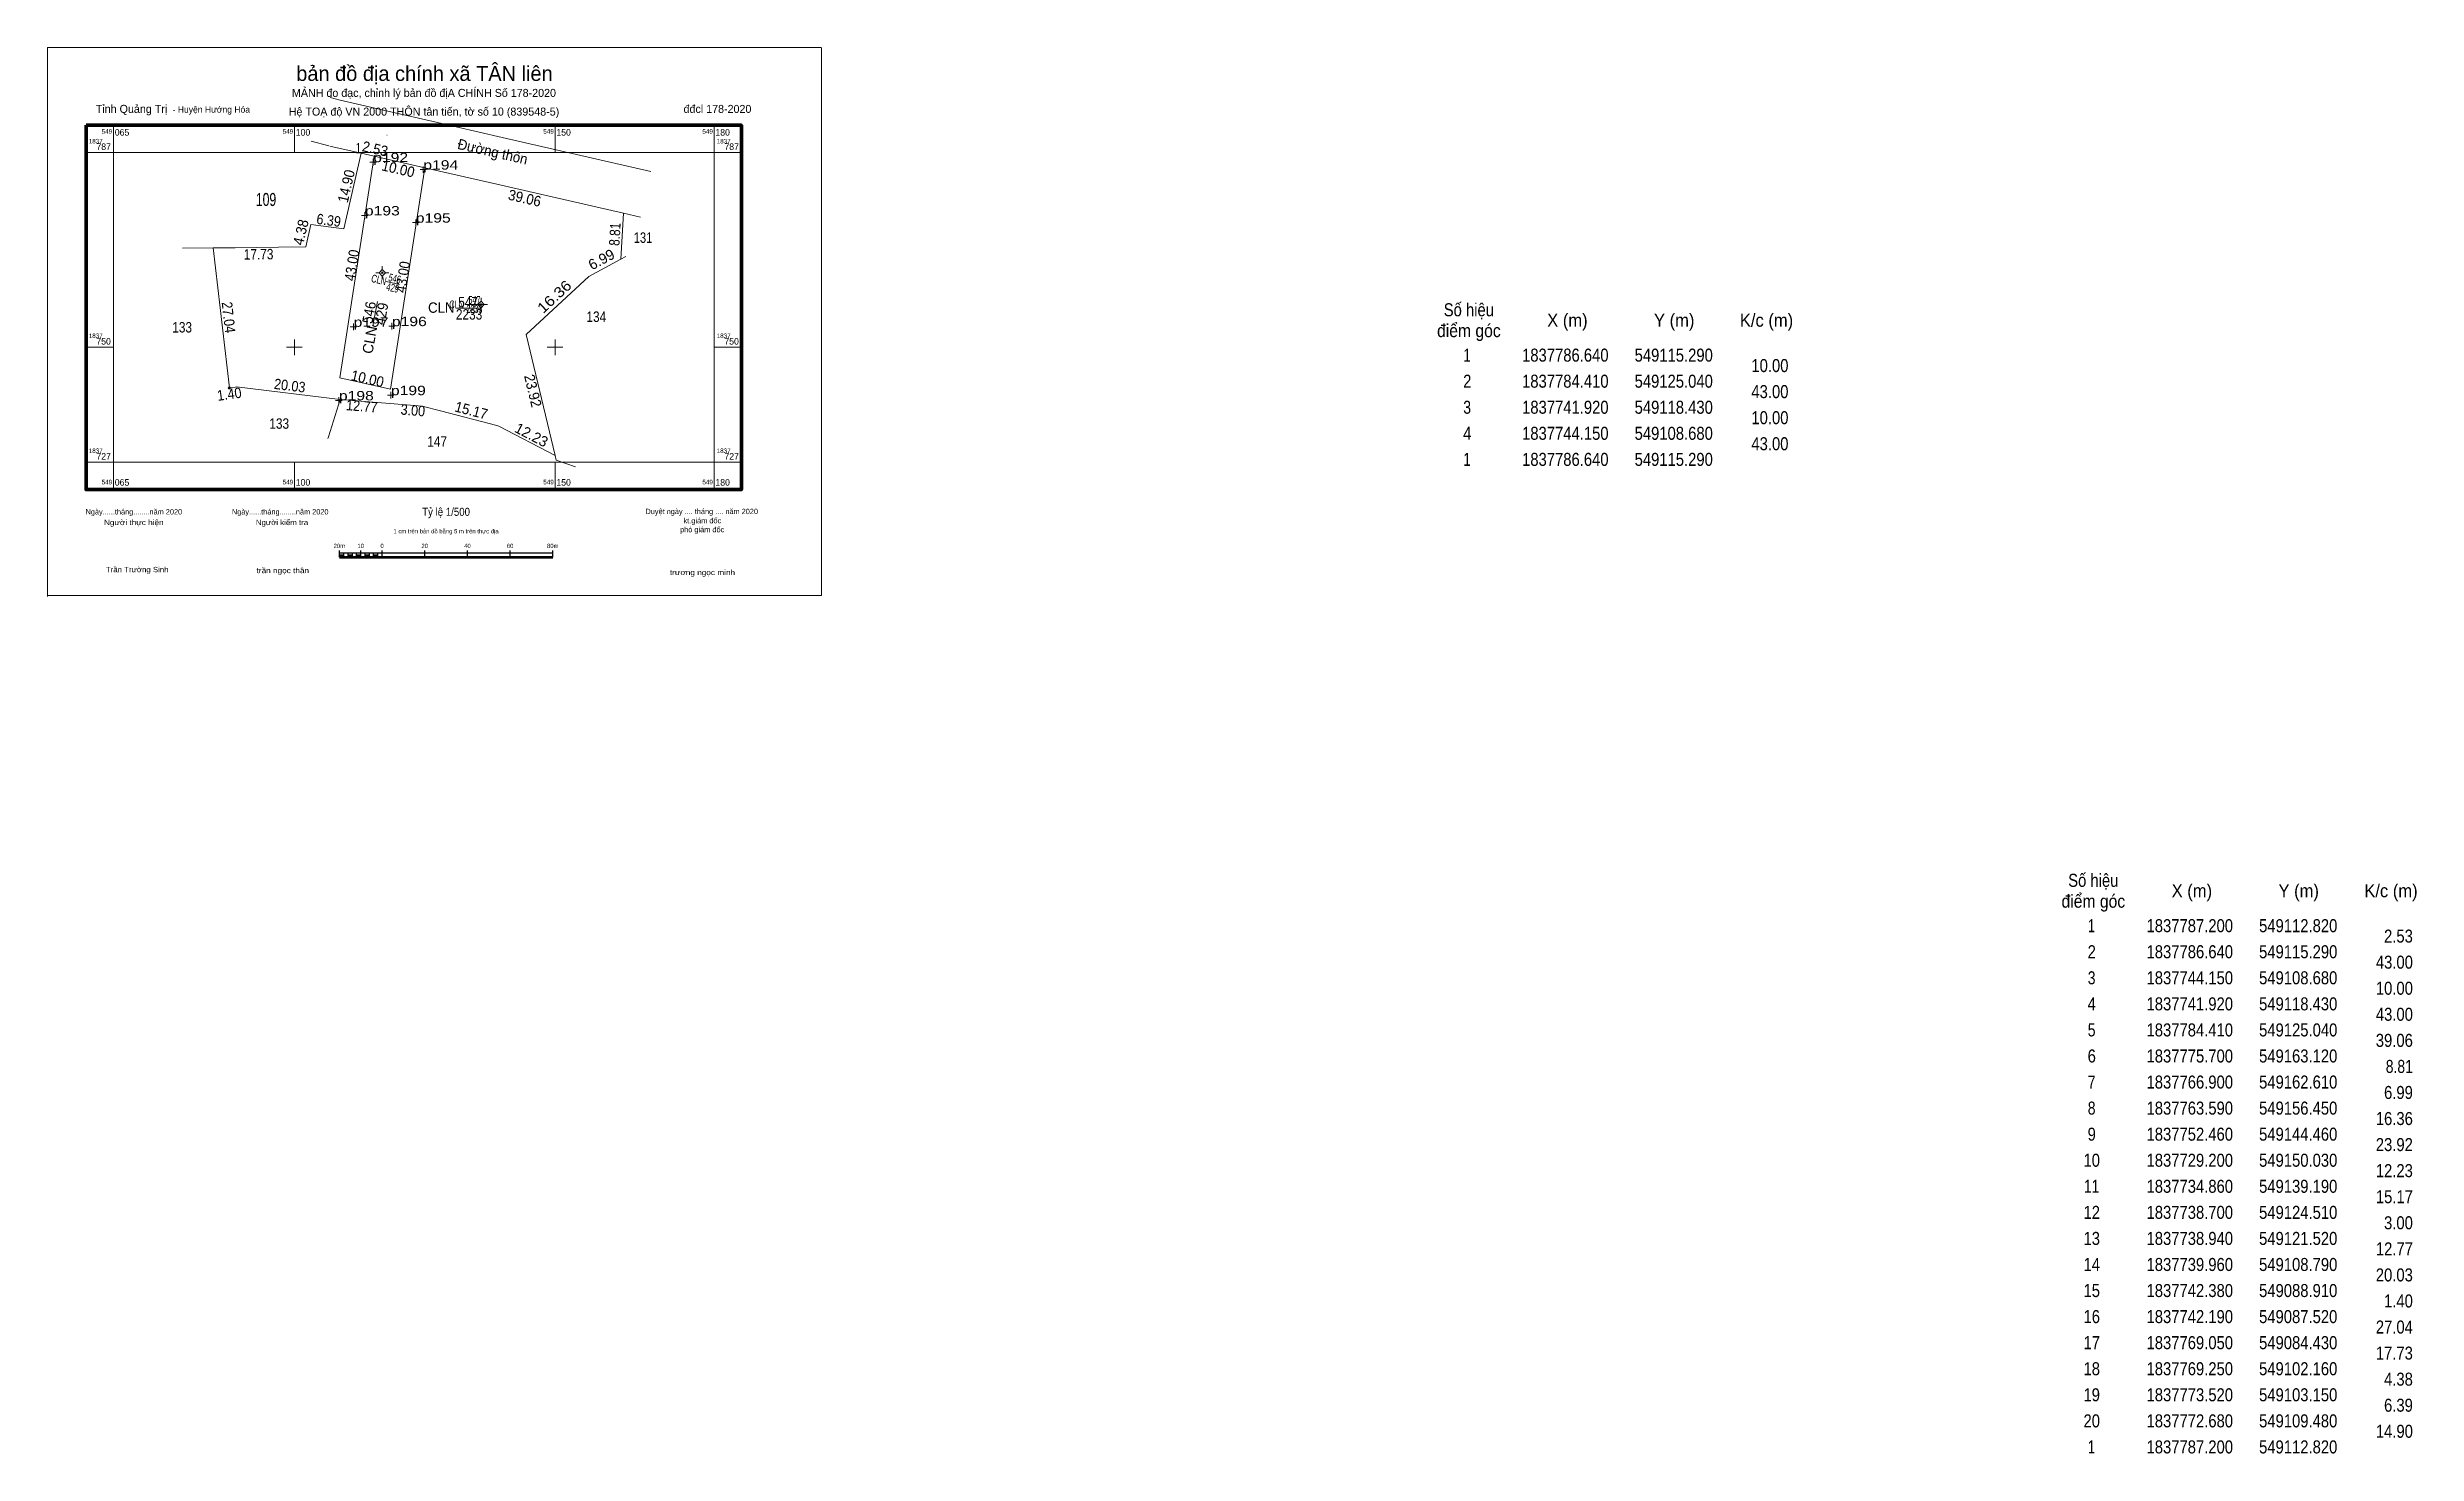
# Model space of a CAD drawing. Header units: metres. Extents: x 548671 to 549507, y 1837538 to 1837940.
# Drawn here: x 549052.6 to 549507.2, y 1837537.7 to 1837807.5 of the extents above; entities that cross this region are included whole.
import ezdxf
from ezdxf.enums import TextEntityAlignment as Align

# ---------------------------------------------------------------- set-up
doc = ezdxf.new("R2010")
doc.units = ezdxf.units.M
doc.header["$LTSCALE"] = 0.82
doc.header["$PDMODE"] = 32
doc.header["$PDSIZE"] = 0.41
doc.linetypes.add('LONG_DASHED', pattern=[7.5, 6, -1.5])
for name, color, linetype, lineweight in [('1', 7, 'Continuous', 13), ('10', 7, 'Continuous', 13), ('11', 7, 'Continuous', 13), ('13', 7, 'Continuous', 13), ('2', 7, 'Continuous', 25), ('20', 7, 'Continuous', 13), ('4', 7, 'Continuous', 13), ('63', 7, 'Continuous', 13), ('7', 7, 'Continuous', 13)]:
    doc.layers.add(name, color=color, linetype=linetype, lineweight=lineweight)
doc.layers.add('12', color=7, linetype='Continuous')

msp = doc.modelspace()

# ---------------------------------------------------------------- texts
at = {"layer": '1'}
for s, height, width, p in [(' 1', 2, 0.75, (549112.83, 1837787.2)), ('10.00', 2.5, 0.85, (549386.64, 1837745.23)), ('43.00', 2.5, 0.85, (549386.64, 1837740.23)), ('10.00', 2.5, 0.85, (549386.64, 1837735.23)), ('43.00', 2.5, 0.85, (549386.64, 1837730.23)), ('2.53', 2.5, 0.85, (549506.44, 1837635.77)), ('43.00', 2.5, 0.85, (549506.45, 1837630.77)), ('10.00', 2.5, 0.85, (549506.45, 1837625.77)), ('43.00', 2.5, 0.85, (549506.45, 1837620.77)), ('39.06', 2.5, 0.85, (549506.44, 1837615.77)), ('8.81', 2.5, 0.8, (549506.44, 1837610.77)), ('6.99', 2.5, 0.85, (549506.44, 1837605.77)), ('16.36', 2.5, 0.85, (549506.44, 1837600.77)), ('23.92', 2.5, 0.85, (549506.44, 1837595.77)), ('12.23', 2.5, 0.85, (549506.44, 1837590.77)), ('15.17', 2.5, 0.85, (549506.45, 1837585.77)), ('3.00', 2.5, 0.85, (549506.44, 1837580.77)), ('12.77', 2.5, 0.85, (549506.45, 1837575.77)), ('20.03', 2.5, 0.85, (549506.44, 1837570.77)), ('1.40', 2.5, 0.85, (549506.44, 1837565.77)), ('27.04', 2.5, 0.85, (549506.45, 1837560.77)), ('17.73', 2.5, 0.85, (549506.44, 1837555.77)), ('4.38', 2.5, 0.85, (549506.44, 1837550.77)), ('6.39', 2.5, 0.85, (549506.44, 1837545.77)), ('14.90', 2.5, 0.85, (549506.45, 1837540.77))]:
    msp.add_text(s, height=height, dxfattribs=dict(at, width=width)).set_placement(p, align=Align.RIGHT)
for s, rotation, width, p in [('2.53', 347.226, 0.95, (549115.2639, 1837787.0918)), ('Đường thôn', 347.122, 0.95, (549137.8221, 1837786.5437)), ('14.90', 77.046, 0.95, (549110.9252, 1837780.6758)), ('10.00', 347.117, 0.95, (549119.697, 1837783.2485)), ('39.06', 347.116, 0.95, (549143.957, 1837777.6308)), ('4.38', 76.947, 0.95, (549102.2039, 1837771.8291)), ('6.39', 352.441, 0.9, (549106.4485, 1837773.367)), ('8.81', 86.683, 0.85, (549162.4676, 1837771.6121)), ('17.73', 0.646, 0.85, (549093.1337, 1837766.8324)), ('43.00', 81.158, 0.9, (549112.0123, 1837765.5663)), ('43.00', 81.158, 0.9, (549112.0123, 1837765.5663)), ('43.00', 81.158, 0.9, (549121.7623, 1837763.3263)), ('43.00', 81.158, 0.9, (549121.7623, 1837763.3263)), ('16.36', 42.87, 1.15, (549150.5447, 1837758.9728)), ('27.04', 276.563, 0.9, (549086.3764, 1837755.6093)), ('546', 79.639, 0.95, (549115.3176, 1837756.4851)), ('429', 79.639, 0.95, (549117.6658, 1837756.2451)), ('1.40', 7.784, 0.9, (549087.6346, 1837740.0146)), ('20.03', 353.06, 0.9, (549098.9842, 1837741.6492)), ('10.00', 347.117, 0.95, (549113.797, 1837742.9885)), ('10.00', 347.117, 0.95, (549113.797, 1837742.9885)), ('23.92', 283.467, 0.95, (549144.7833, 1837741.4079)), ('12.77', 355.419, 0.9, (549112.8551, 1837737.694)), ('3.00', 355.411, 0.9, (549122.645, 1837736.9026)), ('15.17', 345.341, 0.95, (549133.687, 1837736.9056))]:
    msp.add_text(s, height=2, rotation=rotation, dxfattribs=dict(at, width=width)).set_placement(p, align=Align.CENTER)
for s, height, width, p in [('109', 2.5, 0.7, (549094.55, 1837777.09)), ('131', 2, 0.8, (549166.88, 1837770.02)), ('547', 2, 0.85, (549133.32, 1837757.65)), ('133', 2, 0.85, (549078.455, 1837752.82)), ('CLN', 2, 0.95, (549128.175, 1837756.6)), ('2233', 2, 0.85, (549133.505, 1837755.3)), ('134', 2, 0.85, (549157.92, 1837754.85)), ('điểm góc', 2.5, 0.9, (549325.325, 1837751.93)), ('Số hiệu', 2.5, 0.85, (549325.32, 1837755.93)), ('X (m)', 2.5, 0.95, (549344.23, 1837753.93)), ('Y (m)', 2.5, 0.95, (549364.725, 1837753.93)), ('K/c (m)', 2.5, 0.95, (549382.43, 1837753.93)), (' 1', 2.5, 0.75, (549324.625, 1837747.23)), ('1837786.640', 2.5, 0.85, (549343.83, 1837747.23)), ('549115.290', 2.5, 0.85, (549364.63, 1837747.23)), (' 2', 2.5, 0.85, (549324.625, 1837742.23)), ('1837784.410', 2.5, 0.85, (549343.83, 1837742.23)), ('549125.040', 2.5, 0.85, (549364.63, 1837742.23)), (' 3', 2.5, 0.8, (549324.625, 1837737.23)), ('1837741.920', 2.5, 0.85, (549343.83, 1837737.23)), ('549118.430', 2.5, 0.85, (549364.63, 1837737.23)), ('133', 2, 0.85, (549097.075, 1837734.35)), ('147', 2, 0.85, (549127.375, 1837730.91)), (' 4', 2.5, 0.85, (549324.625, 1837732.23)), ('1837744.150', 2.5, 0.85, (549343.83, 1837732.23)), ('549108.680', 2.5, 0.85, (549364.63, 1837732.23)), (' 1', 2.5, 0.75, (549324.625, 1837727.23)), ('1837786.640', 2.5, 0.85, (549343.83, 1837727.23)), ('549115.290', 2.5, 0.85, (549364.63, 1837727.23)), ('Số hiệu', 2.5, 0.85, (549445.13, 1837646.47)), ('X (m)', 2.5, 0.95, (549464.04, 1837644.47)), ('Y (m)', 2.5, 0.95, (549484.535, 1837644.47)), ('K/c (m)', 2.5, 0.95, (549502.24, 1837644.47)), ('điểm góc', 2.5, 0.9, (549445.135, 1837642.47)), (' 1', 2.5, 0.75, (549444.435, 1837637.77)), ('1837787.200', 2.5, 0.85, (549463.64, 1837637.77)), ('549112.820', 2.5, 0.85, (549484.44, 1837637.77)), (' 2', 2.5, 0.85, (549444.435, 1837632.77)), ('1837786.640', 2.5, 0.85, (549463.64, 1837632.77)), ('549115.290', 2.5, 0.85, (549484.44, 1837632.77)), (' 3', 2.5, 0.8, (549444.435, 1837627.77)), ('1837744.150', 2.5, 0.85, (549463.64, 1837627.77)), ('549108.680', 2.5, 0.85, (549484.44, 1837627.77)), (' 4', 2.5, 0.85, (549444.435, 1837622.77)), ('1837741.920', 2.5, 0.85, (549463.64, 1837622.77)), ('549118.430', 2.5, 0.85, (549484.44, 1837622.77)), (' 5', 2.5, 0.8, (549444.435, 1837617.77)), ('1837784.410', 2.5, 0.85, (549463.64, 1837617.77)), ('549125.040', 2.5, 0.85, (549484.44, 1837617.77)), (' 6', 2.5, 0.85, (549444.435, 1837612.77)), ('1837775.700', 2.5, 0.85, (549463.64, 1837612.77)), ('549163.120', 2.5, 0.85, (549484.44, 1837612.77)), (' 7', 2.5, 0.8, (549444.44, 1837607.77)), ('1837766.900', 2.5, 0.85, (549463.64, 1837607.77)), ('549162.610', 2.5, 0.85, (549484.44, 1837607.77)), (' 8', 2.5, 0.8, (549444.44, 1837602.77)), ('1837763.590', 2.5, 0.85, (549463.64, 1837602.77)), ('549156.450', 2.5, 0.85, (549484.44, 1837602.77)), (' 9', 2.5, 0.85, (549444.435, 1837597.77)), ('1837752.460', 2.5, 0.85, (549463.64, 1837597.77)), ('549144.460', 2.5, 0.85, (549484.44, 1837597.77)), (' 10', 2.5, 0.85, (549444.435, 1837592.77)), ('1837729.200', 2.5, 0.85, (549463.64, 1837592.77)), ('549150.030', 2.5, 0.85, (549484.44, 1837592.77)), (' 11', 2.5, 0.8, (549444.435, 1837587.77)), ('1837734.860', 2.5, 0.85, (549463.64, 1837587.77)), ('549139.190', 2.5, 0.85, (549484.44, 1837587.77)), (' 12', 2.5, 0.85, (549444.435, 1837582.77)), ('1837738.700', 2.5, 0.85, (549463.64, 1837582.77)), ('549124.510', 2.5, 0.85, (549484.44, 1837582.77)), (' 13', 2.5, 0.85, (549444.435, 1837577.77)), ('1837738.940', 2.5, 0.85, (549463.64, 1837577.77)), ('549121.520', 2.5, 0.85, (549484.44, 1837577.77)), (' 14', 2.5, 0.85, (549444.435, 1837572.77)), ('1837739.960', 2.5, 0.85, (549463.64, 1837572.77)), ('549108.790', 2.5, 0.85, (549484.44, 1837572.77)), (' 15', 2.5, 0.85, (549444.435, 1837567.77)), ('1837742.380', 2.5, 0.85, (549463.64, 1837567.77)), ('549088.910', 2.5, 0.85, (549484.44, 1837567.77)), (' 16', 2.5, 0.85, (549444.435, 1837562.77)), ('1837742.190', 2.5, 0.85, (549463.64, 1837562.77)), ('549087.520', 2.5, 0.85, (549484.44, 1837562.77)), (' 17', 2.5, 0.85, (549444.435, 1837557.77)), ('1837769.050', 2.5, 0.85, (549463.64, 1837557.77)), ('549084.430', 2.5, 0.85, (549484.44, 1837557.77)), (' 18', 2.5, 0.85, (549444.435, 1837552.77)), ('1837769.250', 2.5, 0.85, (549463.64, 1837552.77)), ('549102.160', 2.5, 0.85, (549484.44, 1837552.77)), (' 19', 2.5, 0.85, (549444.43, 1837547.77)), ('1837773.520', 2.5, 0.85, (549463.64, 1837547.77)), ('549103.150', 2.5, 0.85, (549484.44, 1837547.77)), (' 20', 2.5, 0.85, (549444.435, 1837542.77)), ('1837772.680', 2.5, 0.85, (549463.64, 1837542.77)), ('549109.480', 2.5, 0.85, (549484.44, 1837542.77)), (' 1', 2.5, 0.75, (549444.435, 1837537.77)), ('1837787.200', 2.5, 0.85, (549463.64, 1837537.77)), ('549112.820', 2.5, 0.85, (549484.44, 1837537.77))]:
    msp.add_text(s, height=height, dxfattribs=dict(at, width=width)).set_placement(p, align=Align.CENTER)
for s, rotation, p in [('6.99', 28.251, (549159.3767, 1837765.9547)), ('CLN', 79.639, (549115.43, 1837751.2402)), ('12.23', 332.429, (549145.0172, 1837732.2851))]:
    msp.add_text(s, height=2, rotation=rotation, dxfattribs=at).set_placement(p, align=Align.CENTER)
at = {"layer": '12', "width": 1.25}
for s, p in [('p192', (549115.11, 1837785.5)), ('p194', (549124.72, 1837784.07)), ('p193', (549113.52, 1837775.28)), ('p195', (549123.29, 1837773.9)), ('p197', (549111.35, 1837753.92)), ('p196', (549118.7, 1837754.04)), ('p198', (549108.53, 1837739.8)), ('p199', (549118.51, 1837740.8))]:
    msp.add_text(s, height=1.8, dxfattribs=at).set_placement(p)
at = {"layer": '13', "width": 0.65}
msp.add_text('546', height=1.5, rotation=347.117, dxfattribs=at).set_placement((549119.0778, 1837762.4466), align=Align.CENTER)
at = {"layer": '13', "width": 0.55}
msp.add_text('547', height=1.5, dxfattribs=at).set_placement((549134.54, 1837758.32), align=Align.CENTER)
at = {"layer": '2'}
for s, height, p in [('bản đồ địa chính xã TÂN liên', 2.865, (549124.945, 1837801.08)), ('Hệ TOẠ độ VN 2000 THÔN tân tiến, tờ số 10 (839548-5)', 1.539, (549124.855, 1837794.43)), ('MẢNH đo đạc, chỉnh lý bản đồ địA CHÍNH Số 178-2020', 1.535, (549124.85, 1837798.02)), ('1 cm trên bản đồ bằng 5 m trên thực địa', 0.8188, (549129.09, 1837714.29)), ('phó giám đốc', 1.024, (549178.225, 1837714.5)), ('kt.giám đốc', 1.024, (549178.265, 1837716.21))]:
    msp.add_text(s, height=height, dxfattribs=at).set_placement(p, align=Align.CENTER)
for s, height, p in [('Tỉnh Quảng Trị ', 1.539, (549061.88, 1837794.95)), ('- Huyện Hướng Hóa', 1.228, (549076.62, 1837794.99))]:
    msp.add_text(s, height=height, dxfattribs=at).set_placement(p)
msp.add_text(' đđcl 178-2020', height=1.535, dxfattribs=at).set_placement((549187.67, 1837794.95), align=Align.RIGHT)
at = {"layer": '2', "width": 0.7}
msp.add_text('CLN', height=1.5, rotation=347.117, dxfattribs=at).set_placement((549117.4456, 1837761.8837), align=Align.RIGHT)
at = {"layer": '2', "width": 0.65}
msp.add_text('CLN', height=1.5, dxfattribs=at).set_placement((549132.55, 1837757.45), align=Align.RIGHT)
at = {"layer": '2'}
for s, height, width, p in [('Ngày......tháng........năm 2020', 1.024, 0.9, (549069.19, 1837717.91)), ('Ngày......tháng........năm 2020', 1.024, 0.9, (549097.27, 1837717.91)), ('Tỷ lệ 1/500', 1.54, 0.9, (549129.095, 1837717.65)), ('Duyệt ngày .... tháng .... năm 2020', 1.024, 0.9, (549178.145, 1837717.98)), ('Người thực hiện', 1.024, 1.15, (549069.18, 1837715.87)), ('Người kiểm tra', 1.024, 1.1, (549097.615, 1837715.87)), ('20m', 0.8188, 0.95, (549108.615, 1837711.47)), ('10', 0.8188, 0.95, (549112.715, 1837711.47)), ('0', 0.8188, 0.9, (549116.81, 1837711.47)), ('20', 0.8188, 0.95, (549124.995, 1837711.47)), ('40', 0.8188, 0.95, (549133.195, 1837711.47)), ('60', 0.8188, 0.95, (549141.375, 1837711.47)), ('80m', 0.8188, 0.95, (549149.565, 1837711.47)), ('Trần Trường Sinh', 1.024, 1.1, (549069.84, 1837706.83)), ('trần ngọc thân', 1.024, 1.15, (549097.77, 1837706.65)), ('trương ngọc minh', 1.024, 1.15, (549178.29, 1837706.28))]:
    msp.add_text(s, height=height, dxfattribs=dict(at, width=width)).set_placement(p, align=Align.CENTER)
at = {"layer": '4', "width": 0.65}
msp.add_text('429', height=1.5, rotation=347.117, dxfattribs=at).set_placement((549118.6728, 1837760.6678), align=Align.CENTER)
at = {"layer": '4', "width": 0.55}
msp.add_text('2233', height=1.5, dxfattribs=at).set_placement((549134.53, 1837756.58), align=Align.CENTER)
at = {"layer": '63'}
for s, height, p in [('549', 0.875, (549065.03, 1837790.96)), ('549', 0.875, (549099.76, 1837790.96)), ('549', 0.875, (549149.76, 1837790.96)), ('549', 0.875, (549180.28, 1837790.96)), ('787', 1.25, (549064.79, 1837787.84)), ('787', 1.25, (549185.28, 1837787.84)), ('750', 1.25, (549064.78, 1837750.5)), ('750', 1.25, (549185.27, 1837750.5)), ('727', 1.25, (549064.79, 1837728.44)), ('727', 1.25, (549185.28, 1837728.44)), ('549', 0.875, (549065.03, 1837723.69)), ('549', 0.875, (549099.76, 1837723.69)), ('549', 0.875, (549149.76, 1837723.69)), ('549', 0.875, (549180.28, 1837723.69))]:
    msp.add_text(s, height=height, dxfattribs=at).set_placement(p, align=Align.RIGHT)
for s, height, p in [('065', 1.25, (549065.53, 1837790.59)), ('100', 1.25, (549100.25, 1837790.59)), ('150', 1.25, (549150.25, 1837790.59)), ('180', 1.25, (549180.76, 1837790.59)), ('1837', 0.875, (549060.53, 1837789.09)), ('1837', 0.875, (549181.01, 1837789.09)), ('1837', 0.875, (549060.53, 1837751.75)), ('1837', 0.875, (549181.01, 1837751.75)), ('1837', 0.875, (549060.53, 1837729.69)), ('1837', 0.875, (549181.01, 1837729.69)), ('065', 1.25, (549065.53, 1837723.44)), ('100', 1.25, (549100.25, 1837723.44)), ('150', 1.25, (549150.25, 1837723.44)), ('180', 1.25, (549180.76, 1837723.44))]:
    msp.add_text(s, height=height, dxfattribs=at).set_placement(p)

# ---------------------------------------------------------------- hatches: boundary and pattern name
at = {"layer": '11'}
for points in [[(549117.0098, 1837764.28, 1), (549116.7098, 1837764.28, 1)], [(549135.9498, 1837758.2, 1), (549135.6498, 1837758.2, 1)]]:
    msp.add_hatch(color=256, dxfattribs=at).paths.add_polyline_path(points)
at = {"layer": '2'}
for points in [[(549108.65, 1837709.74), (549109.47, 1837709.74), (549109.47, 1837710.15), (549108.65, 1837710.15)], [(549110.29, 1837709.74), (549111.11, 1837709.74), (549111.11, 1837710.15), (549110.29, 1837710.15)], [(549111.93, 1837709.74), (549112.75, 1837709.74), (549112.75, 1837710.15), (549111.93, 1837710.15)], [(549113.57, 1837709.74), (549114.39, 1837709.74), (549114.39, 1837710.15), (549113.57, 1837710.15)], [(549115.2, 1837709.74), (549116.02, 1837709.74), (549116.02, 1837710.15), (549115.2, 1837710.15)]]:
    msp.add_hatch(color=256, dxfattribs=at).paths.add_polyline_path(points)

# ---------------------------------------------------------------- linework, layer by layer
at = {"layer": '1'}
for p, q in [((549103.19, 1837789.55), (549106.62, 1837788.62)), ((549106.77, 1837788.59), (549112.82, 1837787.2)), ((549139.85, 1837790.25), (549168.4, 1837783.72)), ((549163.12, 1837775.7), (549166.39, 1837774.95)), ((549078.55, 1837768.98), (549084.43, 1837769.05)), ((549162.61, 1837766.9), (549163.61, 1837767.43)), ((549115.05, 1837754.08), (549115.91, 1837758.74)), ((549131.08, 1837757.48), (549135.82, 1837757.48)), ((549150.24, 1837728.32), (549150.03, 1837729.2)), ((549150.24, 1837728.32), (549153.91, 1837727.07))]:
    msp.add_line(p, q, dxfattribs=at)
for points in [[(549106.85, 1837797.88), (549108.75, 1837797.37), (549118.76, 1837795.07)], [(549118.76, 1837795.07), (549126.62, 1837793.27), (549139.85, 1837790.25)], [(549106.43, 1837732.46), (549106.54, 1837732.83), (549108.79, 1837739.96)]]:
    msp.add_lwpolyline(points, dxfattribs=at)
at = {"layer": '10'}
msp.add_line((549115.29, 1837786.64), (549125.04, 1837784.41), dxfattribs=at)
for points in [[(549087.52, 1837742.19), (549084.43, 1837769.05), (549088.64, 1837769.09), (549096.94, 1837769.19), (549102.16, 1837769.25), (549103.15, 1837773.52), (549109.48, 1837772.68), (549112.82, 1837787.2), (549115.29, 1837786.64)], [(549115.29, 1837786.64), (549108.68, 1837744.15), (549118.43, 1837741.92), (549125.04, 1837784.41)], [(549087.52, 1837742.19), (549088.64, 1837742.35), (549088.91, 1837742.38), (549108.79, 1837739.96), (549121.52, 1837738.94), (549124.51, 1837738.7), (549128.04, 1837737.78), (549138.85, 1837734.95), (549139.19, 1837734.86), (549150.03, 1837729.2), (549144.46, 1837752.46), (549156.45, 1837763.59), (549162.61, 1837766.9), (549163.12, 1837775.7), (549138.85, 1837781.25), (549125.04, 1837784.41)]]:
    msp.add_lwpolyline(points, dxfattribs=at)
msp.add_point((549087.52, 1837742.19), dxfattribs=at)
at = {"layer": '11'}
for p, q in [((549116.23, 1837764.28), (549115.61, 1837764.28)), ((549116.86, 1837765.53), (549116.86, 1837764.91)), ((549118.11, 1837764.28), (549117.49, 1837764.28)), ((549116.86, 1837763.65), (549116.86, 1837763.03)), ((549135.8, 1837759.45), (549135.8, 1837758.83)), ((549135.18, 1837758.2), (549134.55, 1837758.2)), ((549135.8, 1837757.57), (549135.8, 1837756.95)), ((549137.05, 1837758.2), (549136.43, 1837758.2))]:
    msp.add_line(p, q, dxfattribs=at)
for points in [[(549116.86, 1837764.91), (549116.23, 1837764.28), (549116.86, 1837763.65), (549117.49, 1837764.28)], [(549135.8, 1837758.83), (549135.18, 1837758.2), (549135.8, 1837757.57), (549136.43, 1837758.2)]]:
    msp.add_lwpolyline(points, close=True, dxfattribs=at)
for centre in [(549116.8598, 1837764.28), (549135.7998, 1837758.2)]:
    msp.add_circle(centre, 0.15, dxfattribs=at)
at = {"layer": '13'}
for p, q in [((549117.62, 1837762.61), (549120.16, 1837762.03)), ((549132.89, 1837758.2), (549136.21, 1837758.2))]:
    msp.add_line(p, q, dxfattribs=at)
at = {"layer": '2'}
for p, q in [((549108.65, 1837709.74), (549108.65, 1837710.97)), ((549108.65, 1837710.56), (549149.6, 1837710.56)), ((549109.47, 1837709.74), (549109.47, 1837710.56)), ((549110.29, 1837709.74), (549110.29, 1837710.56)), ((549111.11, 1837709.74), (549111.11, 1837710.56)), ((549111.93, 1837709.74), (549111.93, 1837710.56)), ((549112.75, 1837709.74), (549112.75, 1837710.97)), ((549113.57, 1837709.74), (549113.57, 1837710.56)), ((549114.39, 1837709.74), (549114.39, 1837710.56)), ((549115.2, 1837709.74), (549115.2, 1837710.56)), ((549116.02, 1837709.74), (549116.02, 1837710.56)), ((549116.84, 1837709.74), (549116.84, 1837710.97)), ((549125.03, 1837709.74), (549125.03, 1837710.97)), ((549133.22, 1837709.74), (549133.22, 1837710.97)), ((549141.41, 1837709.74), (549141.41, 1837710.97)), ((549149.6, 1837709.74), (549149.6, 1837710.97))]:
    msp.add_line(p, q, dxfattribs=at)
at = {"layer": '2', "lineweight": 53}
msp.add_line((549108.65, 1837709.74), (549149.6, 1837709.74), dxfattribs=at)
at = {"layer": '2', "lineweight": 13}
for points in [[(549108.65, 1837709.74), (549109.47, 1837709.74), (549109.47, 1837710.15), (549108.65, 1837710.15)], [(549110.29, 1837709.74), (549111.11, 1837709.74), (549111.11, 1837710.15), (549110.29, 1837710.15)], [(549111.93, 1837709.74), (549112.75, 1837709.74), (549112.75, 1837710.15), (549111.93, 1837710.15)], [(549113.57, 1837709.74), (549114.39, 1837709.74), (549114.39, 1837710.15), (549113.57, 1837710.15)], [(549115.2, 1837709.74), (549116.02, 1837709.74), (549116.02, 1837710.15), (549115.2, 1837710.15)]]:
    msp.add_lwpolyline(points, close=True, dxfattribs=at)
at = {"layer": '20'}
msp.add_line((549052.64, 1837807.52), (549201.14, 1837807.52), dxfattribs=at)
for points in [[(549052.6, 1837702.17), (549052.6, 1837807.17), (549052.64, 1837807.52)], [(549201.14, 1837807.36), (549201.14, 1837702.36), (549052.64, 1837702.36)]]:
    msp.add_lwpolyline(points, dxfattribs=at)
at = {"layer": '4', "linetype": 'LONG_DASHED'}
msp.add_line((549117.75, 1837790.69), (549117.76, 1837790.69), dxfattribs=at)
at = {"layer": '63'}
for p, q in [((549065.28, 1837787.34), (549065.28, 1837792.59)), ((549100, 1837787.34), (549100, 1837792.59)), ((549150, 1837787.34), (549150, 1837792.59)), ((549180.51, 1837787.34), (549180.51, 1837792.59)), ((549065.28, 1837787.34), (549060.03, 1837787.34)), ((549180.51, 1837787.34), (549185.76, 1837787.34)), ((549100, 1837748.5), (549100, 1837751.5)), ((549150, 1837748.5), (549150, 1837751.5)), ((549065.28, 1837750), (549060.03, 1837750)), ((549098.5, 1837750), (549101.5, 1837750)), ((549148.5, 1837750), (549151.5, 1837750)), ((549180.51, 1837750), (549185.76, 1837750)), ((549065.28, 1837727.94), (549060.03, 1837727.94)), ((549065.28, 1837727.94), (549065.28, 1837722.69)), ((549100, 1837727.94), (549100, 1837722.69)), ((549150, 1837727.94), (549150, 1837722.69)), ((549180.51, 1837727.94), (549180.51, 1837722.69)), ((549180.51, 1837727.94), (549185.76, 1837727.94))]:
    msp.add_line(p, q, dxfattribs=at)
at = {"layer": '63', "lineweight": 70}
msp.add_lwpolyline([(549060.03, 1837792.59), (549185.76, 1837792.59), (549185.76, 1837722.69), (549060.03, 1837722.69)], close=True, dxfattribs=at)
at = {"layer": '63'}
msp.add_lwpolyline([(549065.28, 1837787.34), (549180.51, 1837787.34), (549180.51, 1837727.94), (549065.28, 1837727.94)], close=True, dxfattribs=at)
at = {"layer": '7'}
for p, q in [((549115.73, 1837785.51), (549114.48, 1837785.51)), ((549115.11, 1837784.88), (549115.11, 1837786.13)), ((549125.34, 1837784.07), (549124.09, 1837784.07)), ((549124.72, 1837783.45), (549124.72, 1837784.7)), ((549114.14, 1837775.27), (549112.89, 1837775.27)), ((549113.52, 1837774.65), (549113.52, 1837775.9)), ((549123.92, 1837773.9), (549122.67, 1837773.9)), ((549123.29, 1837773.28), (549123.29, 1837774.53)), ((549118.7, 1837753.42), (549118.7, 1837754.67)), ((549111.97, 1837753.92), (549110.72, 1837753.92)), ((549111.35, 1837753.3), (549111.35, 1837754.55)), ((549119.33, 1837754.04), (549118.08, 1837754.04)), ((549118.51, 1837740.18), (549118.51, 1837741.43)), ((549109.15, 1837739.8), (549107.9, 1837739.8)), ((549108.53, 1837739.18), (549108.53, 1837740.42)), ((549119.13, 1837740.81), (549117.88, 1837740.81))]:
    msp.add_line(p, q, dxfattribs=at)

msp.set_redraw_order([(e.dxf.handle, doc.entitydb.next_handle()) for e in msp.query("TEXT MTEXT ATTDEF DIMENSION ARC_DIMENSION")])  # texts and dimensions are drawn at this point

doc.saveas('drawing.dxf')
